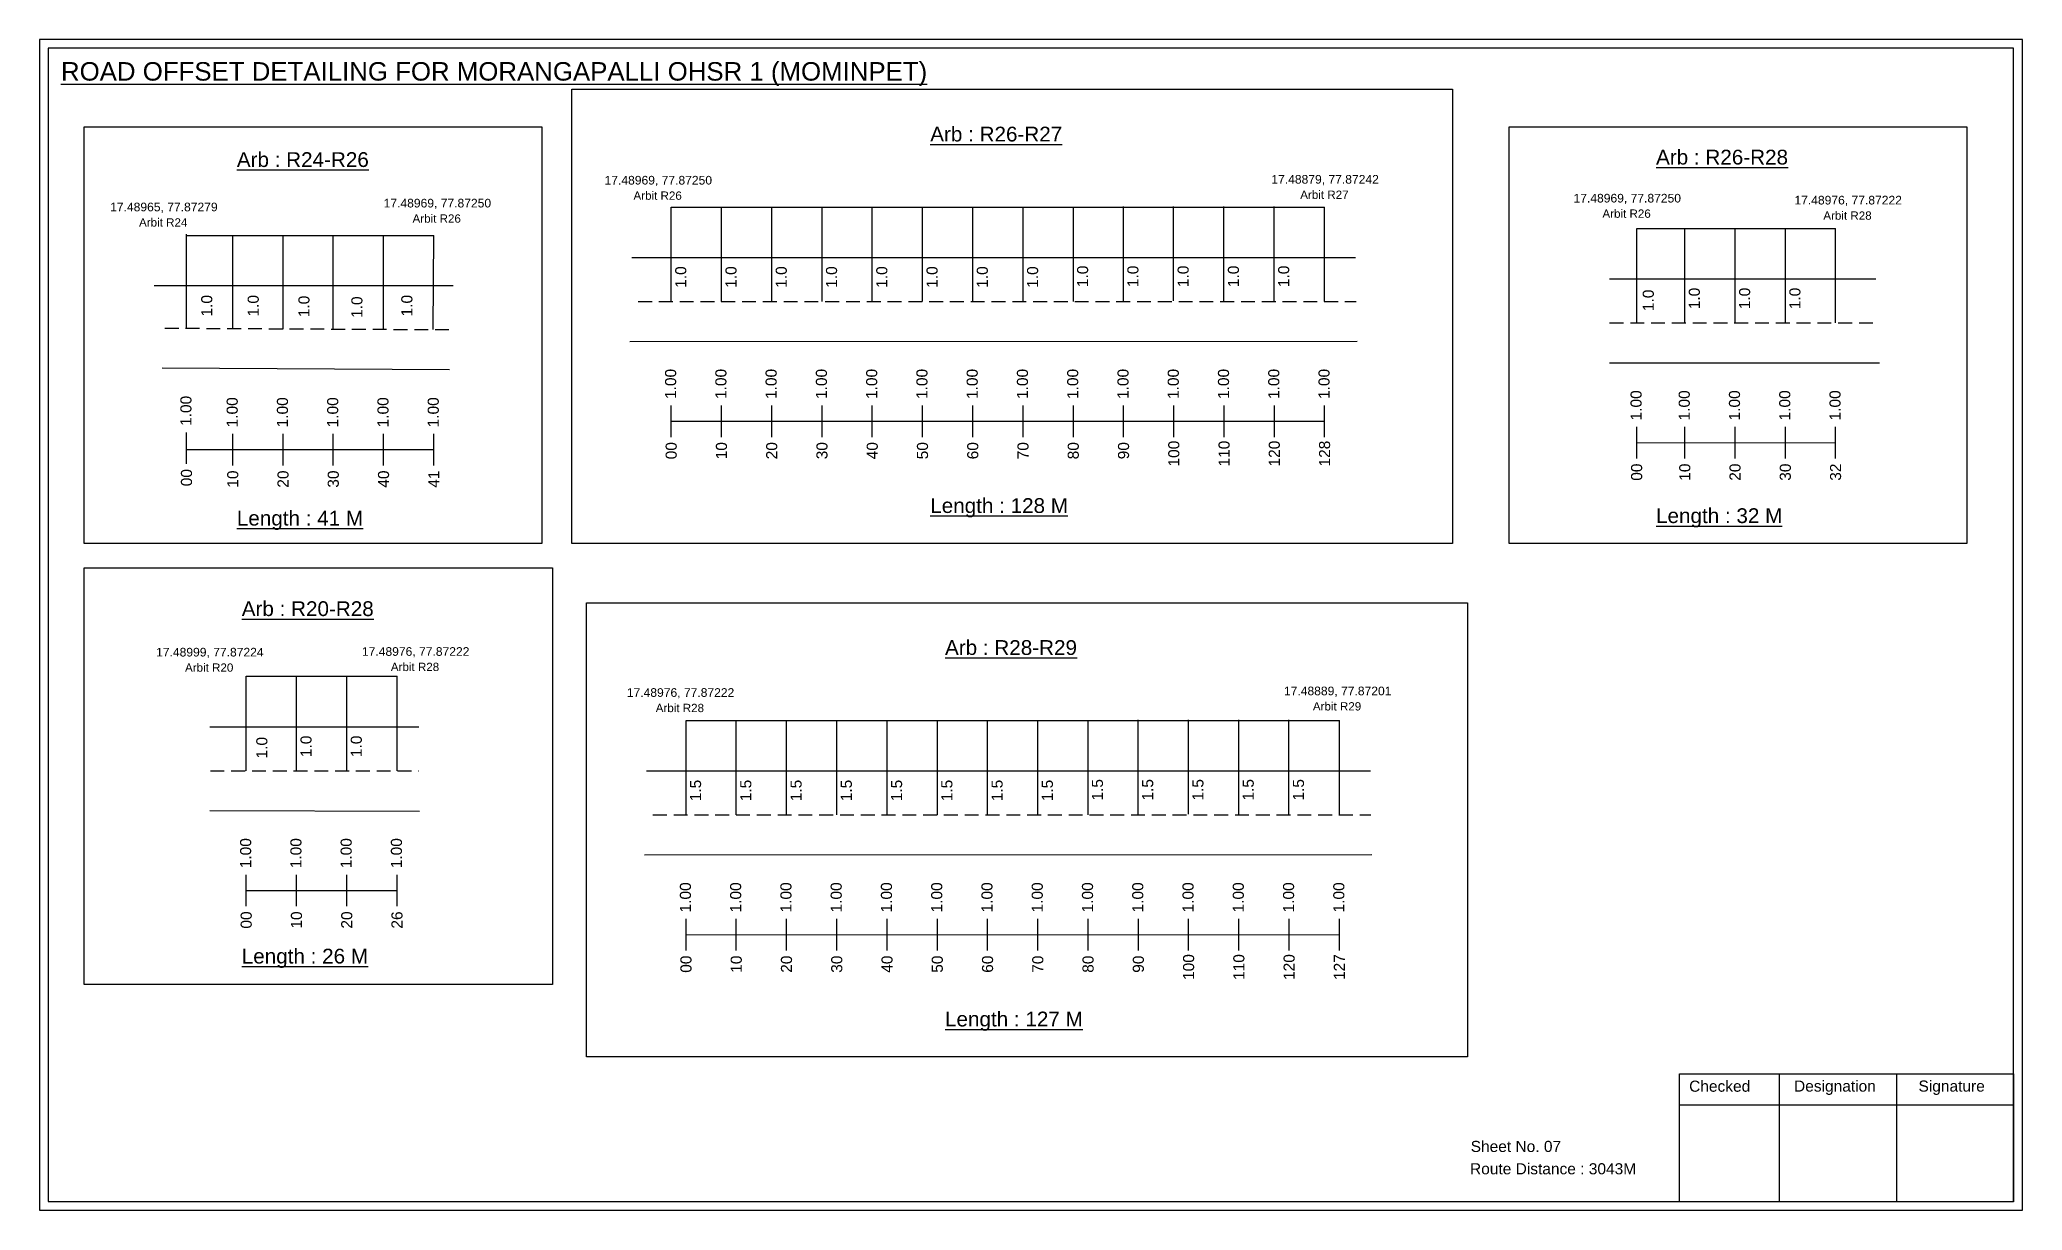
# Model space of a CAD drawing. Header units: inches. Extents: x 2380 to 8136, y 269 to 3641.
# Drawn here: x 7013 to 7550, y 1178 to 1494 of the extents above; entities that cross this region are included whole.
import ezdxf

# ---------------------------------------------------------------- set-up
doc = ezdxf.new("R2010")
doc.units = ezdxf.units.IN
doc.header["$MEASUREMENT"] = 0
doc.linetypes.add('DASHED2', pattern=[0.375, 0.25, -0.125])
for name, color, linetype in [('PDF_Geometry', 7, 'Continuous'), ('PDF_Text', 5, 'Continuous'), ('pipe', 5, 'Continuous')]:
    doc.layers.add(name, color=color, linetype=linetype)
doc.styles.add('PDF Arial', font='arial.ttf')
doc.styles.get("Standard").update_dxf_attribs({"font": 'arial.ttf'})

msp = doc.modelspace()

# ---------------------------------------------------------------- texts
at = {"color": 242, "true_color": 0xcd2027}
for s, height, p in [('%%UROAD OFFSET DETAILING FOR MORANGAPALLI OHSR 1 (MOMINPET)', 5, (7018.89, 1483.3)), ('%%UArb : R26-R27', 4, (7254.09, 1466.83)), ('%%UArb : R26-R28', 4, (7450.48, 1460.6)), ('%%UArb : R24-R26', 4, (7066.47, 1459.93)), ('%%ULength : 128 M', 4, (7254.09, 1366.33)), ('%%ULength : 41 M', 4, (7066.47, 1362.93)), ('%%ULength : 32 M', 4, (7450.48, 1363.6)), ('%%UArb : R20-R28', 4, (7067.8, 1338.44)), ('%%UArb : R28-R29', 4, (7258.09, 1327.92)), ('%%ULength : 26 M', 4, (7067.8, 1244.44)), ('%%ULength : 127 M', 4, (7258.09, 1227.42))]:
    msp.add_text(s, height=height, dxfattribs=at).set_placement(p)
at = {"color": 5}
for s, height, p in [('17.48969, 77.87250', 2.34, (7165.97, 1455.18)), ('17.48879, 77.87242', 2.34, (7346.39, 1455.43)), ('17.48965, 77.87279', 2.34, (7032.19, 1447.94)), ('17.48969, 77.87250', 2.34, (7106.19, 1448.98)), ('Arbit R26', 2.246, (7173.79, 1451.06)), ('Arbit R27', 2.246, (7354.21, 1451.3)), ('17.48969, 77.87250', 2.34, (7428.15, 1450.32)), ('Arbit R26', 2.246, (7435.97, 1446.19)), ('17.48976, 77.87222', 2.34, (7487.92, 1449.79)), ('Arbit R24', 2.246, (7040.01, 1443.81)), ('Arbit R26', 2.246, (7114.01, 1444.86)), ('Arbit R28', 2.246, (7495.74, 1445.66)), ('17.48999, 77.87224', 2.34, (7044.63, 1327.5)), ('Arbit R20', 2.246, (7052.45, 1323.38)), ('17.48976, 77.87222', 2.34, (7100.32, 1327.68)), ('Arbit R28', 2.246, (7108.14, 1323.56)), ('17.48976, 77.87222', 2.34, (7171.99, 1316.58)), ('Arbit R28', 2.246, (7179.81, 1312.45)), ('17.48889, 77.87201', 2.34, (7349.8, 1317.01)), ('Arbit R29', 2.246, (7357.62, 1312.89))]:
    msp.add_text(s, height=height, dxfattribs=at).set_placement(p)
for s, p in [('1.0', (7188.08, 1427.24)), ('1.0', (7201.68, 1427.24)), ('1.0', (7215.28, 1427.24)), ('1.0', (7228.88, 1427.24)), ('1.0', (7242.48, 1427.24)), ('1.0', (7256.08, 1427.24)), ('1.0', (7269.68, 1427.24)), ('1.0', (7283.28, 1427.24)), ('1.0', (7296.82, 1427.42)), ('1.0', (7310.42, 1427.42)), ('1.0', (7324.02, 1427.42)), ('1.0', (7337.62, 1427.42)), ('1.0', (7351.22, 1427.42)), ('1.0', (7462.34, 1421.44)), ('1.0', (7475.94, 1421.44)), ('1.0', (7489.54, 1421.44)), ('1.0', (7059.82, 1419.47)), ('1.0', (7072.4, 1419.47)), ('1.0', (7086.13, 1419.28)), ('1.0', (7100.45, 1419.09)), ('1.0', (7113.97, 1419.5)), ('1.0', (7449.87, 1420.94)), ('1.0', (7074.73, 1299.91)), ('1.0', (7086.69, 1300.28)), ('1.0', (7100.29, 1300.28)), ('1.5', (7192.08, 1288.33)), ('1.5', (7205.68, 1288.33)), ('1.5', (7219.28, 1288.33)), ('1.5', (7232.88, 1288.33)), ('1.5', (7246.48, 1288.33)), ('1.5', (7260.08, 1288.33)), ('1.5', (7273.68, 1288.33)), ('1.5', (7287.28, 1288.33)), ('1.5', (7300.82, 1288.52)), ('1.5', (7314.42, 1288.52)), ('1.5', (7328.02, 1288.52)), ('1.5', (7341.62, 1288.52)), ('1.5', (7355.22, 1288.52))]:
    msp.add_text(s, height=3, rotation=90).set_placement(p)
at = {"color": 217, "true_color": 0x93278f}
for s, p in [('1.00', (7185.34, 1397.16)), ('1.00', (7198.94, 1397.16)), ('1.00', (7212.54, 1397.16)), ('1.00', (7226.14, 1397.16)), ('1.00', (7239.74, 1397.16)), ('1.00', (7253.34, 1397.16)), ('1.00', (7266.94, 1397.16)), ('1.00', (7280.54, 1397.16)), ('1.00', (7294.14, 1397.16)), ('1.00', (7307.74, 1397.16)), ('1.00', (7321.34, 1397.16)), ('1.00', (7334.94, 1397.16)), ('1.00', (7348.54, 1397.16)), ('1.00', (7362.14, 1397.16)), ('1.00', (7054.19, 1389.87)), ('1.00', (7066.71, 1389.48)), ('1.00', (7080.31, 1389.48)), ('1.00', (7093.91, 1389.48)), ('1.00', (7107.51, 1389.48)), ('1.00', (7121.11, 1389.48)), ('1.00', (7446.57, 1391.36)), ('1.00', (7459.6, 1391.36)), ('1.00', (7473.2, 1391.36)), ('1.00', (7486.8, 1391.36)), ('1.00', (7500.4, 1391.36)), ('00', (7185.49, 1380.84)), ('10', (7199.09, 1380.84)), ('20', (7212.69, 1380.84)), ('30', (7226.29, 1380.84)), ('40', (7239.89, 1380.84)), ('50', (7253.49, 1380.84)), ('60', (7267.09, 1380.84)), ('70', (7280.69, 1380.84)), ('80', (7294.29, 1380.84)), ('90', (7307.89, 1380.84)), ('100', (7321.49, 1378.89)), ('110', (7335.09, 1378.89)), ('120', (7348.69, 1378.89)), ('128', (7362.29, 1378.89)), ('00', (7446.72, 1375.04)), ('10', (7459.75, 1375.04)), ('20', (7473.35, 1375.04)), ('30', (7486.95, 1375.04)), ('32', (7500.55, 1375.04)), ('00', (7054.34, 1373.55)), ('10', (7066.86, 1373.16)), ('20', (7080.46, 1373.16)), ('30', (7094.06, 1373.16)), ('40', (7107.66, 1373.16)), ('41', (7121.26, 1373.16)), ('1.00', (7070.35, 1270.2)), ('1.00', (7083.95, 1270.2)), ('1.00', (7097.55, 1270.2)), ('1.00', (7111.15, 1270.2)), ('1.00', (7189.34, 1258.25)), ('1.00', (7202.94, 1258.25)), ('1.00', (7216.54, 1258.25)), ('1.00', (7230.14, 1258.25)), ('1.00', (7243.74, 1258.25)), ('1.00', (7257.34, 1258.25)), ('1.00', (7270.94, 1258.25)), ('1.00', (7284.54, 1258.25)), ('1.00', (7298.14, 1258.25)), ('1.00', (7311.74, 1258.25)), ('1.00', (7325.34, 1258.25)), ('1.00', (7338.94, 1258.25)), ('1.00', (7352.54, 1258.25)), ('1.00', (7366.14, 1258.25)), ('00', (7070.5, 1253.88)), ('10', (7084.1, 1253.88)), ('20', (7097.7, 1253.88)), ('26', (7111.3, 1253.88)), ('00', (7189.49, 1241.93)), ('10', (7203.09, 1241.93)), ('20', (7216.69, 1241.93)), ('30', (7230.29, 1241.93)), ('40', (7243.89, 1241.93)), ('50', (7257.49, 1241.93)), ('60', (7271.09, 1241.93)), ('70', (7284.69, 1241.93)), ('80', (7298.29, 1241.93)), ('90', (7311.89, 1241.93)), ('100', (7325.49, 1239.98)), ('110', (7339.09, 1239.98)), ('120', (7352.69, 1239.98)), ('127', (7366.29, 1239.98))]:
    msp.add_text(s, height=3, rotation=90, dxfattribs=at).set_placement(p)
for s, p in [('Sheet No. 07', (7400.33, 1193.46)), ('Route Distance : 3043M', (7400.14, 1187.41))]:
    msp.add_text(s, height=3).set_placement(p)
at = {"layer": 'PDF_Text', "color": 7, "attachment_point": 7, "style": 'PDF Arial'}
for s, insert, char_height in [('Checked', (7459.43, 1209.71), 3.001), ('Designation', (7487.81, 1208.88), 3.0006), ('Signature', (7521.49, 1208.88), 3.001)]:
    msp.add_mtext(s, dxfattribs=dict(at, insert=insert, char_height=char_height))

# ---------------------------------------------------------------- linework, layer by layer
at = {"color": 5}
for p, q in [((7184.01, 1449.1), (7360.81, 1449.1)), ((7445.24, 1443.3), (7499.07, 1443.3)), ((7052.86, 1441.42), (7119.78, 1441.42)), ((7069.02, 1322.14), (7109.82, 1322.14)), ((7188.01, 1310.19), (7364.81, 1310.19))]:
    msp.add_line(p, q, dxfattribs=at)
for p, q in [((7184.01, 1423.56), (7184.01, 1449.1)), ((7197.61, 1423.56), (7197.61, 1449.1)), ((7211.21, 1423.56), (7211.21, 1449.1)), ((7224.81, 1423.56), (7224.81, 1449.1)), ((7238.41, 1423.56), (7238.41, 1449.1)), ((7252.01, 1423.56), (7252.01, 1449.1)), ((7265.61, 1423.56), (7265.61, 1449.1)), ((7279.21, 1423.56), (7279.21, 1449.1)), ((7292.81, 1423.56), (7292.81, 1449.1)), ((7306.35, 1423.74), (7306.35, 1449.28)), ((7319.95, 1423.74), (7319.95, 1449.28)), ((7333.55, 1423.74), (7333.55, 1449.28)), ((7347.15, 1423.74), (7347.15, 1449.28)), ((7360.81, 1423.56), (7360.81, 1449.1)), ((7445.24, 1417.77), (7445.24, 1443.3)), ((7458.27, 1417.77), (7458.27, 1443.3)), ((7471.87, 1417.77), (7471.87, 1443.3)), ((7485.47, 1417.77), (7485.47, 1443.3)), ((7499.07, 1417.77), (7499.07, 1443.3)), ((7052.86, 1416.19), (7052.86, 1441.72)), ((7065.38, 1416.14), (7065.38, 1441.42)), ((7078.98, 1416.09), (7078.98, 1441.42)), ((7092.58, 1416.15), (7092.58, 1441.42)), ((7106.18, 1415.89), (7106.18, 1441.42)), ((7119.56, 1415.92), (7119.78, 1441.42)), ((7173.31, 1435.45), (7369.19, 1435.45)), ((7125.03, 1427.75), (7044.08, 1427.75)), ((7437.9, 1429.65), (7509.93, 1429.65)), ((7172.77, 1412.76), (7369.61, 1412.8)), ((7437.9, 1406.96), (7510.93, 1406.96)), ((7046.29, 1405.55), (7124.01, 1405.12)), ((7069.02, 1296.6), (7069.02, 1322.14)), ((7082.62, 1296.6), (7082.62, 1322.14)), ((7096.22, 1296.6), (7096.22, 1322.14)), ((7109.82, 1296.6), (7109.82, 1322.14)), ((7188.01, 1284.66), (7188.01, 1310.19)), ((7201.61, 1284.66), (7201.61, 1310.19)), ((7215.21, 1284.66), (7215.21, 1310.19)), ((7228.81, 1284.66), (7228.81, 1310.19)), ((7242.41, 1284.66), (7242.41, 1310.19)), ((7256.01, 1284.66), (7256.01, 1310.19)), ((7269.61, 1284.66), (7269.61, 1310.19)), ((7283.21, 1284.66), (7283.21, 1310.19)), ((7296.81, 1284.66), (7296.81, 1310.19)), ((7310.36, 1284.84), (7310.36, 1310.38)), ((7323.96, 1284.84), (7323.96, 1310.38)), ((7337.56, 1284.84), (7337.56, 1310.38)), ((7351.16, 1284.84), (7351.16, 1310.38)), ((7364.81, 1284.66), (7364.81, 1310.19)), ((7059.18, 1308.49), (7115.67, 1308.49)), ((7177.31, 1296.54), (7373.19, 1296.54)), ((7059.18, 1285.8), (7115.89, 1285.67)), ((7176.77, 1273.86), (7373.61, 1273.89))]:
    msp.add_line(p, q)
at = {"linetype": 'DASHED2', "ltscale": 15}
for p, q in [((7175.06, 1423.56), (7369.34, 1423.56)), ((7047, 1416.33), (7125.28, 1415.92)), ((7437.9, 1417.77), (7510.43, 1417.77)), ((7059.33, 1296.6), (7115.67, 1296.6)), ((7179.06, 1284.66), (7373.34, 1284.66))]:
    msp.add_line(p, q, dxfattribs=at)
at = {"color": 217, "true_color": 0x93278f}
for p, q in [((7184.01, 1386.86), (7184.01, 1395.42)), ((7197.61, 1386.86), (7197.61, 1395.42)), ((7211.21, 1386.86), (7211.21, 1395.42)), ((7224.81, 1386.86), (7224.81, 1395.42)), ((7238.41, 1386.86), (7238.41, 1395.42)), ((7252.01, 1386.86), (7252.01, 1395.42)), ((7265.61, 1386.86), (7265.61, 1395.42)), ((7279.21, 1386.86), (7279.21, 1395.42)), ((7292.81, 1386.86), (7292.81, 1395.42)), ((7306.41, 1386.86), (7306.41, 1395.42)), ((7320.01, 1386.86), (7320.01, 1395.42)), ((7333.61, 1386.86), (7333.61, 1395.42)), ((7347.21, 1386.86), (7347.21, 1395.42)), ((7360.81, 1386.86), (7360.81, 1395.42)), ((7184.01, 1391.13), (7360.81, 1391.19)), ((7445.24, 1381.07), (7445.24, 1389.62)), ((7458.27, 1381.07), (7458.27, 1389.62)), ((7471.87, 1381.07), (7471.87, 1389.62)), ((7485.47, 1381.07), (7485.47, 1389.62)), ((7499.07, 1381.07), (7499.07, 1389.62)), ((7052.86, 1379.58), (7052.86, 1388.13)), ((7065.38, 1379.19), (7065.38, 1387.75)), ((7078.98, 1379.19), (7078.98, 1387.75)), ((7092.58, 1379.19), (7092.58, 1387.75)), ((7106.18, 1379.19), (7106.18, 1387.75)), ((7119.78, 1379.19), (7119.78, 1387.75)), ((7445.24, 1385.34), (7499.07, 1385.35)), ((7052.86, 1383.46), (7119.78, 1383.47)), ((7069.02, 1259.91), (7069.02, 1268.46)), ((7082.62, 1259.91), (7082.62, 1268.46)), ((7096.22, 1259.91), (7096.22, 1268.46)), ((7109.82, 1259.91), (7109.82, 1268.46)), ((7069.02, 1264.17), (7109.82, 1264.18)), ((7188.01, 1247.96), (7188.01, 1256.52)), ((7201.61, 1247.96), (7201.61, 1256.52)), ((7215.21, 1247.96), (7215.21, 1256.52)), ((7228.81, 1247.96), (7228.81, 1256.52)), ((7242.41, 1247.96), (7242.41, 1256.52)), ((7256.01, 1247.96), (7256.01, 1256.52)), ((7269.61, 1247.96), (7269.61, 1256.52)), ((7283.21, 1247.96), (7283.21, 1256.52)), ((7296.81, 1247.96), (7296.81, 1256.52)), ((7310.41, 1247.96), (7310.41, 1256.52)), ((7324.01, 1247.96), (7324.01, 1256.52)), ((7337.61, 1247.96), (7337.61, 1256.52)), ((7351.21, 1247.96), (7351.21, 1256.52)), ((7364.81, 1247.96), (7364.81, 1256.52)), ((7188.01, 1252.23), (7364.81, 1252.29))]:
    msp.add_line(p, q, dxfattribs=at)
for points in [[(7025.16, 1470.78), (7148.96, 1470.78), (7148.96, 1358.1), (7025.16, 1358.1)], [(7410.78, 1470.78), (7534.58, 1470.78), (7534.58, 1358.1), (7410.78, 1358.1)], [(7025.16, 1351.46), (7151.91, 1351.46), (7151.91, 1238.78), (7025.16, 1238.78)]]:
    msp.add_lwpolyline(points, close=True)
at = {"layer": 'PDF_Geometry'}
for points in [[(7013.12, 1494.38), (7013.12, 1177.67), (7549.59, 1177.67), (7549.59, 1494.38)], [(7015.44, 1492.05), (7015.44, 1180.08), (7547.17, 1180.08), (7547.17, 1492.05)]]:
    msp.add_lwpolyline(points, close=True, dxfattribs=at)
at = {"layer": 'PDF_Geometry', "color": 242, "true_color": 0xcc1f26}
msp.add_lwpolyline([(7547.17, 1179.99), (7456.83, 1179.99), (7456.83, 1214.6), (7547.17, 1214.6)], close=True, dxfattribs=at)
for points in [[(7483.81, 1214.6), (7483.81, 1179.99)], [(7515.54, 1214.6), (7515.54, 1179.99)], [(7456.83, 1206.23), (7547.17, 1206.23)]]:
    msp.add_lwpolyline(points, dxfattribs=at)
at = {"layer": 'pipe', "color": 0}
for points in [[(7157.11, 1480.96), (7395.43, 1480.96), (7395.43, 1358.1), (7157.11, 1358.1)], [(7161.11, 1342.05), (7399.43, 1342.05), (7399.43, 1219.2), (7161.11, 1219.2)]]:
    msp.add_lwpolyline(points, close=True, dxfattribs=at)

msp.set_redraw_order([(e.dxf.handle, doc.entitydb.next_handle()) for e in msp.query("TEXT MTEXT ATTDEF DIMENSION ARC_DIMENSION")])  # texts and dimensions are drawn at this point

doc.saveas('drawing.dxf')
